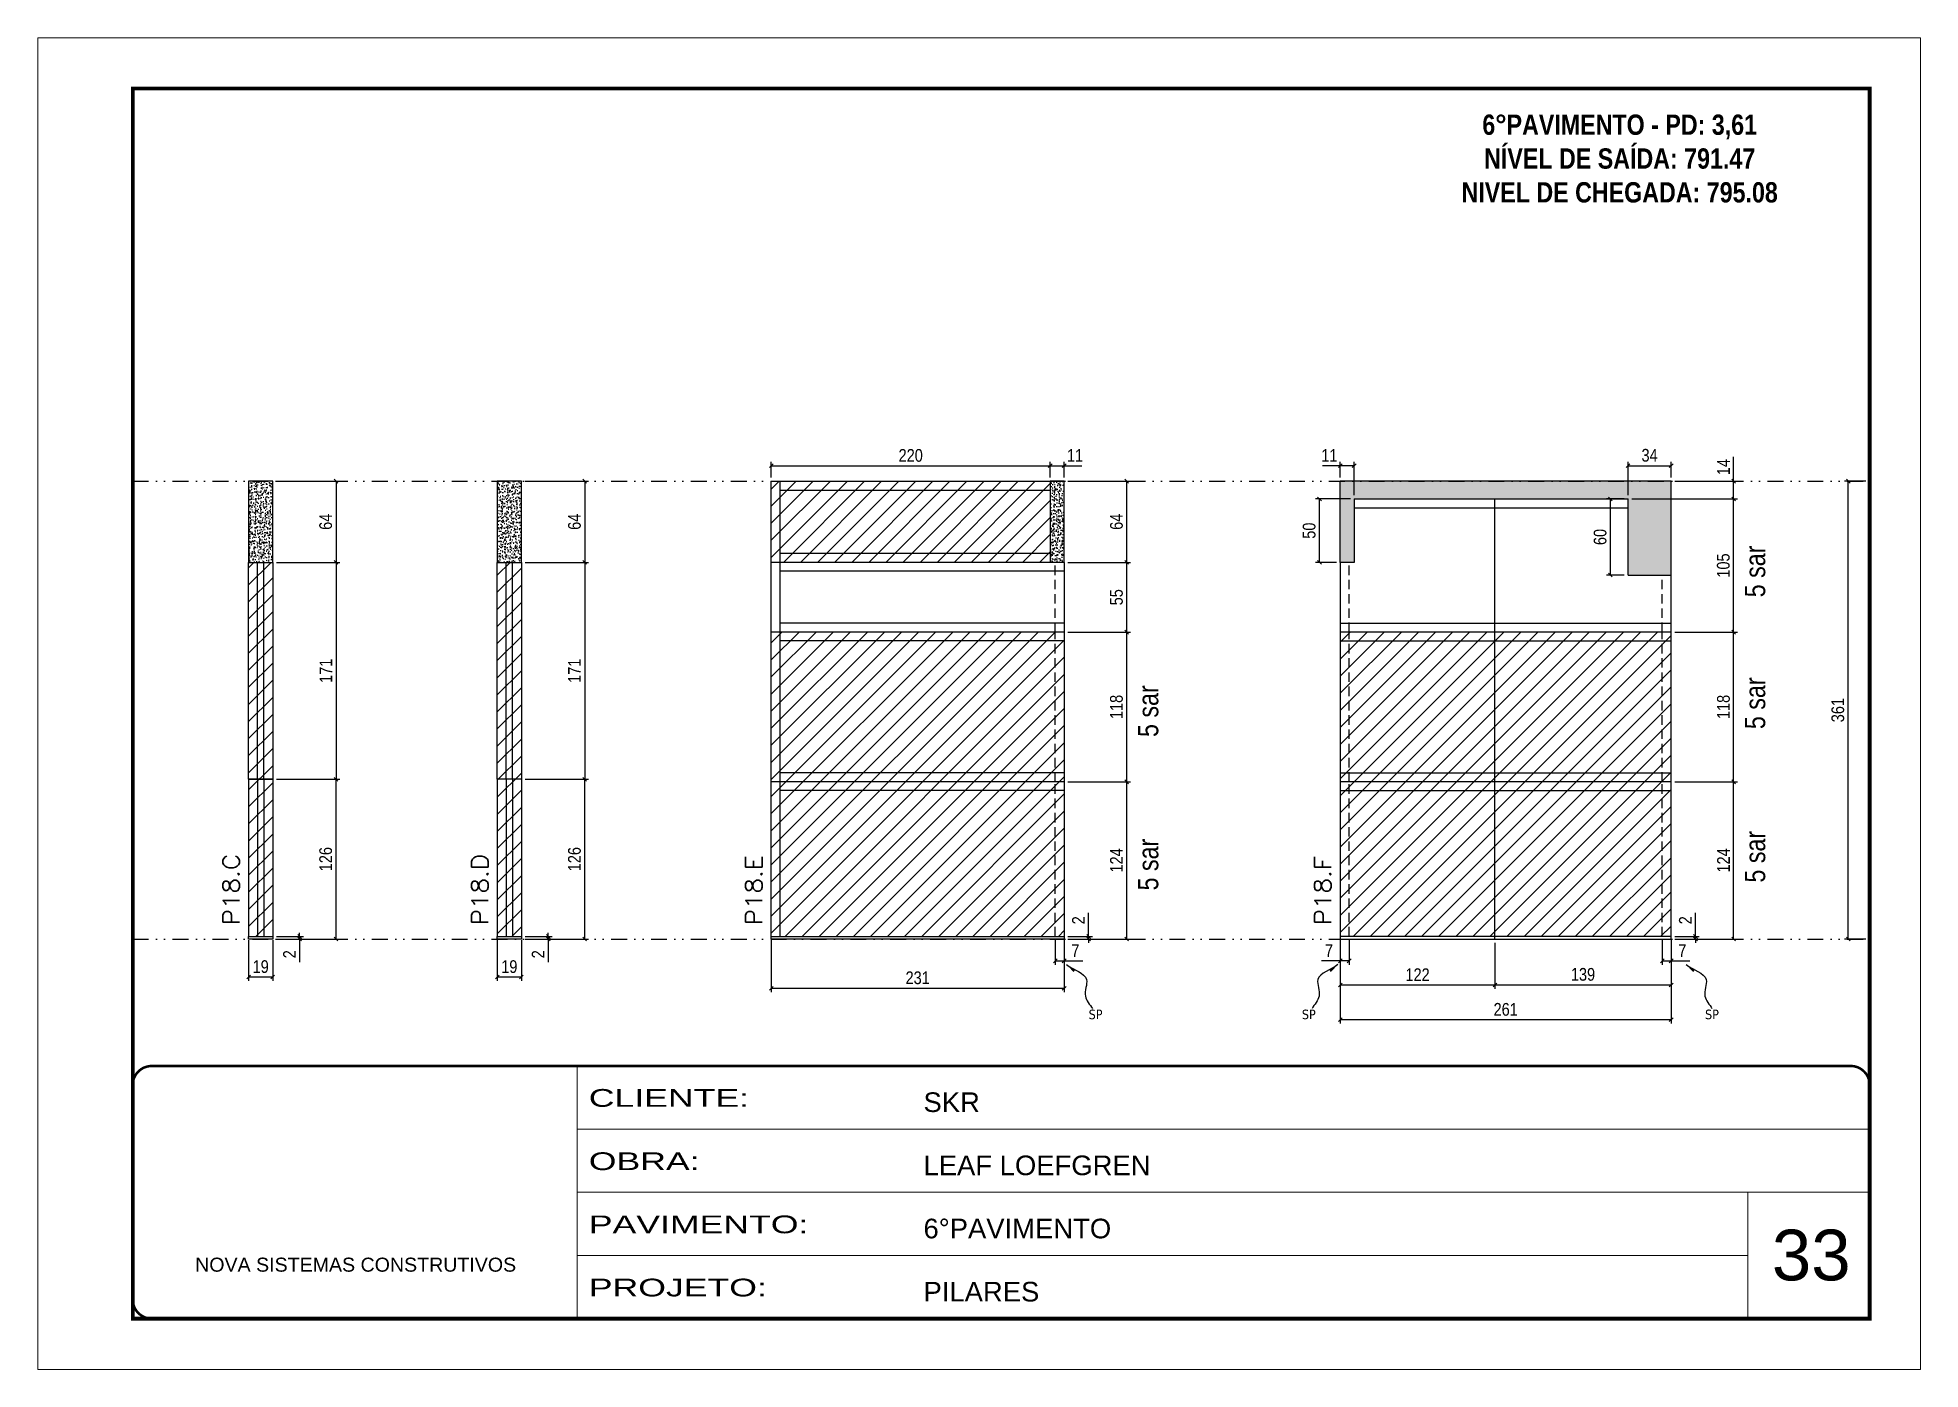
# Model space of a CAD drawing. Extents: x 14400 to 27878, y -21631 to 6985.
# Drawn here: x 14413 to 15898, y -3254 to -2204 of the extents above; entities that cross this region are included whole.
import ezdxf

# ---------------------------------------------------------------- set-up
doc = ezdxf.new("R2010")
doc.units = 0
for name, pattern in [('CONTINUO', [0]), ('DASHED', [0.75, 0.5, -0.25]), ('DIVIDE2', [0.625, 0.25, -0.125, 0, -0.125, 0, -0.125]), ('HIDDEN', [0.375, 0.25, -0.125])]:
    doc.linetypes.add(name, pattern=pattern)
for name, color, linetype, lineweight in [('CARIMBO', 255, 'Continuous', 9), ('Folhas', 255, 'Continuous', 9), ('Hachura', 251, 'Continuous', 9), ('SARRAFO DE PRESSAO', 251, 'DASHED', 9), ('Texto Seção', 7, 'Continuous', 15)]:
    doc.layers.add(name, color=color, linetype=linetype, lineweight=lineweight)
for name, color, linetype in [('COTA', 241, 'Continuous'), ('NOMENCLATURA', 7, 'Continuous'), ('Nível', 160, 'Continuous'), ('Painéis', 200, 'Continuous'), ('SARR_2.2x7', 40, 'Continuous'), ('Sarrafo de Pressão', 42, 'HIDDEN'), ('texto', 7, 'Continuous')]:
    doc.layers.add(name, color=color, linetype=linetype)
doc.styles.add('ARIAL', font='arial.ttf')
doc.styles.add('ARIAL_NARROW', font='ARIALN.TTF', dxfattribs={"height": 0.2})
doc.styles.add('COTA TECNICA', font='techl___.ttf', dxfattribs={"height": 10})
doc.styles.add('COTA TECNICA-50', font='techl___.ttf', dxfattribs={"height": 10})
doc.styles.add('REGUA-120', font='ROMANS.shx', dxfattribs={"height": 15})
doc.styles.add('ROMANC', font='techb___.ttf', dxfattribs={"height": 2.5})
doc.styles.get("Standard").update_dxf_attribs({"font": 'arial.ttf'})
doc.styles.add('Tecnologia', font='')
doc.styles.get('Tecnologia').set_extended_font_data('Forgotten Futurist')
doc.dimstyles.new('COTA PAINEL-50', dxfattribs={"dimtxt": 10, "dimasz": 3, "dimexe": 3, "dimexo": 3, "dimgap": 3, "dimtad": 1, "dimdec": 1, "dimzin": 12, "dimdsep": 46, "dimtxsty": 'COTA TECNICA-50', "dimblk1": 'OBLIQUE', "dimblk2": 'OBLIQUE', "dimsah": 1, "dimcen": 0.9, "dimclrd": 4, "dimclre": 4, "dimclrt": 240, "dimadec": 1, "dimazin": 3, "dimtfac": 1, "dimtdec": 1, "dimtmove": 0, "dimatfit": 3, "dimfxl": 1, "dimtolj": 1, "dimtzin": 12, "dimarcsym": 0})
doc.dimstyles.new('PAINEL', dxfattribs={"dimtxt": 10, "dimasz": 3, "dimexe": 3, "dimexo": 3, "dimgap": 3, "dimtad": 1, "dimdec": 1, "dimzin": 12, "dimdsep": 46, "dimtxsty": 'COTA TECNICA', "dimblk1": 'OBLIQUE', "dimblk2": 'OBLIQUE', "dimsah": 1, "dimcen": 0.9, "dimclrd": 4, "dimclre": 4, "dimclrt": 240, "dimadec": 1, "dimazin": 3, "dimtfac": 1, "dimtdec": 1, "dimtmove": 0, "dimatfit": 3, "dimfxl": 1, "dimtolj": 1, "dimtzin": 12, "dimarcsym": 0})
doc.dimstyles.get("Standard").update_dxf_attribs({"dimtxt": 0.18, "dimasz": 0.18, "dimexe": 0.18, "dimexo": 0.0625, "dimgap": 0.09, "dimtad": 0, "dimtih": 1, "dimtoh": 1, "dimdec": 4, "dimzin": 0, "dimdsep": 46, "dimtxsty": 'Standard', "dimcen": 0.09, "dimadec": 0, "dimazin": 0, "dimtfac": 1, "dimtdec": 4, "dimtofl": 0, "dimtmove": 0, "dimatfit": 3, "dimfxl": 1, "dimtolj": 1, "dimtzin": 0, "dimarcsym": 0})

msp = doc.modelspace()

# ---------------------------------------------------------------- texts
at = {"layer": 'CARIMBO', "style": 'ARIAL'}
msp.add_text('33', height=40, dxfattribs=at).set_placement((15781.33, -3183.73))
at = {"layer": 'NOMENCLATURA', "style": 'ARIAL_NARROW'}
for p in [(15776.12, -2645.12), (15297.39, -2755.27), (15776.12, -2749.07), (15297.39, -2876.27), (15776.12, -2870.07)]:
    msp.add_text('5 sar', height=16, rotation=90, dxfattribs=at).set_placement(p)
at = {"layer": 'NOMENCLATURA', "color": 2, "insert": (15661.31, -2237.81), "char_height": 16, "attachment_point": 2, "style": 'ROMANC'}
msp.add_mtext_dynamic_manual_height_columns('\\P6°PAVIMENTO - PD: 3,61\\PNÍVEL DE SAÍDA: 791.47\\PNIVEL DE CHEGADA: 795.08', width=432.3511, gutter_width=1, heights=[0], dxfattribs=at)
at = {"layer": 'texto', "color": 0, "char_height": 7.5, "attachment_point": 5}
for insert in [(15247.92, -2974.08), (15416.1, -2974.08), (15734.13, -2974.08)]:
    msp.add_mtext('{\\fTahoma|b0|i0|c0|p34;\\C4;SP}', dxfattribs=dict(at, insert=insert))
at = {"layer": 'Texto Seção', "style": 'REGUA-120', "width": 1.1}
for s, p in [('P18.C', (14572.61, -2903.83)), ('P18.D', (14768.78, -2903.83)), ('P18.E', (14984.9, -2903.83)), ('P18.F', (15433.63, -2903.83))]:
    msp.add_text(s, height=13, rotation=90, dxfattribs=at).set_placement(p)

# ---------------------------------------------------------------- blocks, each defined once
blk = doc.blocks.new('9999999999')
at = {"color": 30, "linetype": 'CONTINUO'}
for p, q in [((98564.6, 34230.2), (98564.6, 34429.4)), ((98564.6, 34379.6), (99584, 34379.6)), ((98564.6, 34329.8), (99488, 34329.8)), ((99584, 34329.8), (99488, 34329.8)), ((99488, 34329.8), (99488, 34230.2)), ((98564.6, 34280), (99488, 34280))]:
    blk.add_line(p, q, dxfattribs=at)
at = {"color": 30, "linetype": 'CONTINUO', "const_width": 2}
blk.add_lwpolyline([(99584, 34230.2), (99584, 34414.4, 0.414214), (99569, 34429.4), (98229, 34429.4, 0.414214), (98214, 34414.4), (98214, 34245.2, 0.414214), (98229, 34230.2), (99584, 34230.2)], format="xyb", dxfattribs=at)
at = {"layer": 'Folhas'}
blk.add_lwpolyline([(98139, 34190.2), (99624, 34190.2), (99624, 35240.2), (98139, 35240.2)], close=True, dxfattribs=at)
at = {"layer": 'Folhas', "color": 30, "const_width": 3}
blk.add_lwpolyline([(98214, 34230.2), (99584, 34230.2), (99584, 35200.2), (98214, 35200.2)], close=True, dxfattribs=at)
at = {"color": 7, "linetype": 'Continuous', "ltscale": 5, "style": 'ARIAL'}
for s, height, p in [('SKR', 15.48, (98837.7, 34393.1)), ('LEAF LOEFGREN', 15.483, (98837.7, 34343.3)), ('6°PAVIMENTO', 15.483, (98837.7, 34293.5)), ('NOVA SISTEMAS CONSTRUTIVOS', 11.059, (98263.2, 34267.2)), ('PILARES', 15.48, (98837.7, 34243.7))]:
    blk.add_text(s, height=height, dxfattribs=at).set_placement(p)
at = {"layer": 'Folhas', "color": 7, "style": 'Tecnologia', "width": 1.5}
for s, p in [('CLIENTE:', (98573.7, 34397.2)), ('OBRA:', (98573.7, 34347.3)), ('PAVIMENTO:', (98573.7, 34297.5)), ('PROJETO:', (98573.7, 34247.7))]:
    blk.add_text(s, height=14, dxfattribs=at).set_placement(p)
blk = doc.blocks.new('_Oblique')
at = {"color": 0, "linetype": 'ByBlock', "lineweight": -2}
blk.add_line((-0.5, -0.5), (0.5, 0.5), dxfattribs=at)
blk = doc.blocks.new('*D3302')
at = {"layer": 'COTA', "color": 4, "lineweight": -2, "transparency": 16777216}
for p, q in [((15440.9, -2915.6), (15440.9, -2981.2)), ((15701.9, -2915.6), (15701.9, -2981.2)), ((15701.9, -2978.2), (15440.9, -2978.2))]:
    blk.add_line(p, q, dxfattribs=at)
at = {"layer": 'Defpoints', "color": 0, "transparency": 16777216}
for p in [(15440.9, -2912.6), (15701.9, -2912.6), (15440.9, -2978.2)]:
    blk.add_point(p, dxfattribs=at)
at = {"layer": 'COTA', "color": 4, "lineweight": -2, "transparency": 16777216, "xscale": 3, "yscale": 3, "zscale": 3, "rotation": 180}
blk.add_blockref('_Oblique', (15440.9, -2978.2), dxfattribs=at)
at = {"layer": 'COTA', "color": 4, "lineweight": -2, "transparency": 16777216, "xscale": 3, "yscale": 3, "zscale": 3}
blk.add_blockref('_Oblique', (15701.9, -2978.2), dxfattribs=at)
at = {"layer": 'COTA', "color": 240, "transparency": 16777216, "insert": (15571.4, -2970.1), "char_height": 10, "attachment_point": 5, "style": 'COTA TECNICA'}
blk.add_mtext('\\A1;261', dxfattribs=at)
blk = doc.blocks.new('*D3303')
at = {"layer": 'COTA', "color": 4, "lineweight": -2, "transparency": 16777216}
for p, q in [((15694.9, -2915.6), (15694.9, -2934.8)), ((15701.9, -2917.6), (15701.9, -2934.8)), ((15694.9, -2931.8), (15701.9, -2931.8)), ((15701.9, -2931.8), (15716.6, -2931.8))]:
    blk.add_line(p, q, dxfattribs=at)
at = {"layer": 'Defpoints', "color": 0, "transparency": 16777216}
for p in [(15694.9, -2912.6), (15701.9, -2914.6), (15701.9, -2931.8)]:
    blk.add_point(p, dxfattribs=at)
at = {"layer": 'COTA', "color": 4, "lineweight": -2, "transparency": 16777216, "xscale": 3, "yscale": 3, "zscale": 3, "rotation": 180}
blk.add_blockref('_Oblique', (15694.9, -2931.8), dxfattribs=at)
at = {"layer": 'COTA', "color": 4, "lineweight": -2, "transparency": 16777216, "xscale": 3, "yscale": 3, "zscale": 3}
blk.add_blockref('_Oblique', (15701.9, -2931.8), dxfattribs=at)
at = {"layer": 'COTA', "color": 240, "transparency": 16777216, "insert": (15710.7, -2923.8), "char_height": 10, "attachment_point": 5, "style": 'COTA TECNICA-50'}
blk.add_mtext('\\A1;7', dxfattribs=at)
blk = doc.blocks.new('*D3304')
at = {"layer": 'COTA', "color": 4, "lineweight": -2, "transparency": 16777216}
for p, q in [((15440.9, -2917.6), (15440.9, -2934.8)), ((15447.9, -2915.6), (15447.9, -2934.8)), ((15440.9, -2931.8), (15426.1, -2931.8)), ((15447.9, -2931.8), (15440.9, -2931.8))]:
    blk.add_line(p, q, dxfattribs=at)
at = {"layer": 'Defpoints', "color": 0, "transparency": 16777216}
for p in [(15440.9, -2914.6), (15447.9, -2912.6), (15440.9, -2931.8)]:
    blk.add_point(p, dxfattribs=at)
at = {"layer": 'COTA', "color": 4, "lineweight": -2, "transparency": 16777216, "xscale": 3, "yscale": 3, "zscale": 3, "rotation": 180}
blk.add_blockref('_Oblique', (15440.9, -2931.8), dxfattribs=at)
at = {"layer": 'COTA', "color": 4, "lineweight": -2, "transparency": 16777216, "xscale": 3, "yscale": 3, "zscale": 3}
blk.add_blockref('_Oblique', (15447.9, -2931.8), dxfattribs=at)
at = {"layer": 'COTA', "color": 240, "transparency": 16777216, "insert": (15432, -2923.8), "char_height": 10, "attachment_point": 5, "style": 'COTA TECNICA-50'}
blk.add_mtext('\\A1;7', dxfattribs=at)
blk = doc.blocks.new('*D3305')
at = {"layer": 'COTA', "color": 4, "lineweight": -2, "transparency": 16777216}
for p, q in [((15721.1, -2912.6), (15721.1, -2893.8)), ((15704.9, -2912.6), (15724.1, -2912.6)), ((15704.9, -2914.6), (15724.1, -2914.6)), ((15721.1, -2914.6), (15721.1, -2912.6)), ((15721.1, -2914.6), (15721.1, -2917.6))]:
    blk.add_line(p, q, dxfattribs=at)
at = {"layer": 'Defpoints', "color": 0, "transparency": 16777216}
for p in [(15701.9, -2912.6), (15701.9, -2914.6), (15721.1, -2914.6)]:
    blk.add_point(p, dxfattribs=at)
at = {"layer": 'COTA', "color": 4, "lineweight": -2, "transparency": 16777216, "xscale": 3, "yscale": 3, "zscale": 3}
for p, rotation in [((15721.1, -2912.6), 270), ((15721.1, -2914.6), 90)]:
    blk.add_blockref('_Oblique', p, dxfattribs=dict(at, rotation=rotation))
at = {"layer": 'COTA', "color": 240, "transparency": 16777216, "insert": (15713.1, -2899.8), "char_height": 10, "attachment_point": 5, "rotation": 90, "style": 'COTA TECNICA-50'}
blk.add_mtext('\\A1;2', dxfattribs=at)
blk = doc.blocks.new('*D3306')
at = {"layer": 'COTA', "color": 4, "lineweight": -2, "transparency": 16777216}
for p, q in [((15562.9, -2917.6), (15562.9, -2953.8)), ((15701.9, -2917.6), (15701.9, -2953.8)), ((15562.9, -2950.8), (15701.9, -2950.8))]:
    blk.add_line(p, q, dxfattribs=at)
at = {"layer": 'Defpoints', "color": 0, "transparency": 16777216}
for p in [(15562.9, -2914.6), (15701.9, -2914.6), (15701.9, -2950.8)]:
    blk.add_point(p, dxfattribs=at)
at = {"layer": 'COTA', "color": 4, "lineweight": -2, "transparency": 16777216, "xscale": 3, "yscale": 3, "zscale": 3, "rotation": 180}
blk.add_blockref('_Oblique', (15562.9, -2950.8), dxfattribs=at)
at = {"layer": 'COTA', "color": 4, "lineweight": -2, "transparency": 16777216, "xscale": 3, "yscale": 3, "zscale": 3}
blk.add_blockref('_Oblique', (15701.9, -2950.8), dxfattribs=at)
at = {"layer": 'COTA', "color": 240, "transparency": 16777216, "insert": (15632.4, -2942.5), "char_height": 10, "attachment_point": 5, "style": 'COTA TECNICA'}
blk.add_mtext('\\A1;139', dxfattribs=at)
blk = doc.blocks.new('*D3307')
at = {"layer": 'COTA', "color": 4, "lineweight": -2, "transparency": 16777216}
for p, q in [((15440.9, -2917.6), (15440.9, -2953.8)), ((15562.9, -2917.6), (15562.9, -2953.8)), ((15440.9, -2950.8), (15562.9, -2950.8))]:
    blk.add_line(p, q, dxfattribs=at)
at = {"layer": 'Defpoints', "color": 0, "transparency": 16777216}
for p in [(15440.9, -2914.6), (15562.9, -2914.6), (15562.9, -2950.8)]:
    blk.add_point(p, dxfattribs=at)
at = {"layer": 'COTA', "color": 4, "lineweight": -2, "transparency": 16777216, "xscale": 3, "yscale": 3, "zscale": 3, "rotation": 180}
blk.add_blockref('_Oblique', (15440.9, -2950.8), dxfattribs=at)
at = {"layer": 'COTA', "color": 4, "lineweight": -2, "transparency": 16777216, "xscale": 3, "yscale": 3, "zscale": 3}
blk.add_blockref('_Oblique', (15562.9, -2950.8), dxfattribs=at)
at = {"layer": 'COTA', "color": 240, "transparency": 16777216, "insert": (15501.9, -2942.7), "char_height": 10, "attachment_point": 5, "style": 'COTA TECNICA'}
blk.add_mtext('\\A1;122', dxfattribs=at)
blk = doc.blocks.new('*D3308')
at = {"layer": 'COTA', "color": 4, "lineweight": -2, "transparency": 16777216}
for p, q in [((14992.1, -2915.6), (14992.1, -2956.4)), ((15223.1, -2915.6), (15223.1, -2956.4)), ((14992.1, -2953.4), (15223.1, -2953.4))]:
    blk.add_line(p, q, dxfattribs=at)
at = {"layer": 'Defpoints', "color": 0, "transparency": 16777216}
for p in [(14992.1, -2912.6), (15223.1, -2912.6), (15223.1, -2953.4)]:
    blk.add_point(p, dxfattribs=at)
at = {"layer": 'COTA', "color": 4, "lineweight": -2, "transparency": 16777216, "xscale": 3, "yscale": 3, "zscale": 3, "rotation": 180}
blk.add_blockref('_Oblique', (14992.1, -2953.4), dxfattribs=at)
at = {"layer": 'COTA', "color": 4, "lineweight": -2, "transparency": 16777216, "xscale": 3, "yscale": 3, "zscale": 3}
blk.add_blockref('_Oblique', (15223.1, -2953.4), dxfattribs=at)
at = {"layer": 'COTA', "color": 240, "transparency": 16777216, "insert": (15107.6, -2945.2), "char_height": 10, "attachment_point": 5, "style": 'COTA TECNICA'}
blk.add_mtext('\\A1;231', dxfattribs=at)
blk = doc.blocks.new('*D3309')
at = {"layer": 'COTA', "color": 4, "lineweight": -2, "transparency": 16777216}
for p, q in [((15216.1, -2915.6), (15216.1, -2934.8)), ((15223.1, -2917.6), (15223.1, -2934.8)), ((15216.1, -2931.8), (15223.1, -2931.8)), ((15223.1, -2931.8), (15237.9, -2931.8))]:
    blk.add_line(p, q, dxfattribs=at)
at = {"layer": 'Defpoints', "color": 0, "transparency": 16777216}
for p in [(15216.1, -2912.6), (15223.1, -2914.6), (15223.1, -2931.8)]:
    blk.add_point(p, dxfattribs=at)
at = {"layer": 'COTA', "color": 4, "lineweight": -2, "transparency": 16777216, "xscale": 3, "yscale": 3, "zscale": 3, "rotation": 180}
blk.add_blockref('_Oblique', (15216.1, -2931.8), dxfattribs=at)
at = {"layer": 'COTA', "color": 4, "lineweight": -2, "transparency": 16777216, "xscale": 3, "yscale": 3, "zscale": 3}
blk.add_blockref('_Oblique', (15223.1, -2931.8), dxfattribs=at)
at = {"layer": 'COTA', "color": 240, "transparency": 16777216, "insert": (15232, -2923.8), "char_height": 10, "attachment_point": 5, "style": 'COTA TECNICA-50'}
blk.add_mtext('\\A1;7', dxfattribs=at)
blk = doc.blocks.new('*D3310')
at = {"layer": 'COTA', "color": 4, "lineweight": -2, "transparency": 16777216}
for p, q in [((15242.4, -2912.6), (15242.4, -2893.8)), ((15226.1, -2912.6), (15245.4, -2912.6)), ((15226.1, -2914.6), (15245.4, -2914.6)), ((15242.4, -2914.6), (15242.4, -2912.6)), ((15242.4, -2914.6), (15242.4, -2917.6))]:
    blk.add_line(p, q, dxfattribs=at)
at = {"layer": 'Defpoints', "color": 0, "transparency": 16777216}
for p in [(15223.1, -2912.6), (15223.1, -2914.6), (15242.4, -2914.6)]:
    blk.add_point(p, dxfattribs=at)
at = {"layer": 'COTA', "color": 4, "lineweight": -2, "transparency": 16777216, "xscale": 3, "yscale": 3, "zscale": 3}
for p, rotation in [((15242.4, -2912.6), 270), ((15242.4, -2914.6), 90)]:
    blk.add_blockref('_Oblique', p, dxfattribs=dict(at, rotation=rotation))
at = {"layer": 'COTA', "color": 240, "transparency": 16777216, "insert": (15234.4, -2899.8), "char_height": 10, "attachment_point": 5, "rotation": 90, "style": 'COTA TECNICA-50'}
blk.add_mtext('\\A1;2', dxfattribs=at)
blk = doc.blocks.new('*D3311')
at = {"layer": 'COTA', "color": 4, "lineweight": -2, "transparency": 16777216}
for p, q in [((15226.1, -2790.6), (15275.5, -2790.6)), ((15272.5, -2914.6), (15272.5, -2790.6)), ((15226.1, -2914.6), (15275.5, -2914.6))]:
    blk.add_line(p, q, dxfattribs=at)
at = {"layer": 'Defpoints', "color": 0, "transparency": 16777216}
for p in [(15223.1, -2790.6), (15272.5, -2790.6), (15223.1, -2914.6)]:
    blk.add_point(p, dxfattribs=at)
at = {"layer": 'COTA', "color": 4, "lineweight": -2, "transparency": 16777216, "xscale": 3, "yscale": 3, "zscale": 3}
for p, rotation in [((15272.5, -2790.6), 90), ((15272.5, -2914.6), 270)]:
    blk.add_blockref('_Oblique', p, dxfattribs=dict(at, rotation=rotation))
at = {"layer": 'COTA', "color": 240, "transparency": 16777216, "insert": (15264.4, -2852.6), "char_height": 10, "attachment_point": 5, "rotation": 90, "style": 'COTA TECNICA'}
blk.add_mtext('\\A1;124', dxfattribs=at)
blk = doc.blocks.new('*D3312')
at = {"layer": 'COTA', "color": 4, "lineweight": -2, "transparency": 16777216}
for p, q in [((14776, -2915.6), (14776, -2947.5)), ((14795, -2915.6), (14795, -2947.5)), ((14776, -2944.5), (14795, -2944.5))]:
    blk.add_line(p, q, dxfattribs=at)
at = {"layer": 'Defpoints', "color": 0, "transparency": 16777216}
for p in [(14776, -2912.6), (14795, -2912.6), (14795, -2944.5)]:
    blk.add_point(p, dxfattribs=at)
at = {"layer": 'COTA', "color": 4, "lineweight": -2, "transparency": 16777216, "xscale": 3, "yscale": 3, "zscale": 3, "rotation": 180}
blk.add_blockref('_Oblique', (14776, -2944.5), dxfattribs=at)
at = {"layer": 'COTA', "color": 4, "lineweight": -2, "transparency": 16777216, "xscale": 3, "yscale": 3, "zscale": 3}
blk.add_blockref('_Oblique', (14795, -2944.5), dxfattribs=at)
at = {"layer": 'COTA', "color": 240, "transparency": 16777216, "insert": (14785.5, -2936.4), "char_height": 10, "attachment_point": 5, "style": 'COTA TECNICA'}
blk.add_mtext('\\A1;19', dxfattribs=at)
blk = doc.blocks.new('*D3313')
at = {"layer": 'COTA', "color": 4, "lineweight": -2, "transparency": 16777216}
for p, q in [((14816.2, -2912.6), (14816.2, -2909.6)), ((14798, -2912.6), (14819.2, -2912.6)), ((14798, -2914.6), (14819.2, -2914.6)), ((14816.2, -2912.6), (14816.2, -2914.6)), ((14816.2, -2914.6), (14816.2, -2932.7))]:
    blk.add_line(p, q, dxfattribs=at)
at = {"layer": 'Defpoints', "color": 0, "transparency": 16777216}
for p in [(14795, -2912.6), (14795, -2914.6), (14816.2, -2912.6)]:
    blk.add_point(p, dxfattribs=at)
at = {"layer": 'COTA', "color": 4, "lineweight": -2, "transparency": 16777216, "xscale": 3, "yscale": 3, "zscale": 3}
for p, rotation in [((14816.2, -2912.6), 270), ((14816.2, -2914.6), 90)]:
    blk.add_blockref('_Oblique', p, dxfattribs=dict(at, rotation=rotation))
at = {"layer": 'COTA', "color": 240, "transparency": 16777216, "insert": (14808.2, -2926.6), "char_height": 10, "attachment_point": 5, "rotation": 90, "style": 'COTA TECNICA-50'}
blk.add_mtext('\\A1;2', dxfattribs=at)
blk = doc.blocks.new('*D3314')
at = {"layer": 'COTA', "color": 4, "linetype": 'ByBlock', "lineweight": -2, "transparency": 16777216}
for p, q in [((14798, -2553.6), (14848, -2553.6)), ((14845, -2553.6), (14845, -2617.6)), ((14798, -2617.6), (14848, -2617.6))]:
    blk.add_line(p, q, dxfattribs=at)
at = {"layer": 'Defpoints', "color": 0, "linetype": 'ByBlock', "transparency": 16777216}
for p in [(14795, -2553.6), (14795, -2617.6), (14845, -2617.6)]:
    blk.add_point(p, dxfattribs=at)
at = {"layer": 'COTA', "color": 4, "linetype": 'ByBlock', "lineweight": -2, "transparency": 16777216, "xscale": 3, "yscale": 3, "zscale": 3}
for p, rotation in [((14845, -2553.6), 90), ((14845, -2617.6), 270)]:
    blk.add_blockref('_Oblique', p, dxfattribs=dict(at, rotation=rotation))
at = {"layer": 'COTA', "color": 240, "linetype": 'ByBlock', "transparency": 16777216, "insert": (14836.9, -2585.6), "char_height": 10, "attachment_point": 5, "rotation": 90, "style": 'COTA TECNICA'}
blk.add_mtext('\\A1;64', dxfattribs=at)
blk = doc.blocks.new('*D3315')
at = {"layer": 'COTA', "color": 4, "lineweight": -2, "transparency": 16777216}
for p, q in [((14798, -2788.6), (14848, -2788.6)), ((14845, -2914.6), (14845, -2788.6)), ((14798, -2914.6), (14848, -2914.6))]:
    blk.add_line(p, q, dxfattribs=at)
at = {"layer": 'Defpoints', "color": 0, "transparency": 16777216}
for p in [(14795, -2788.6), (14845, -2788.6), (14795, -2914.6)]:
    blk.add_point(p, dxfattribs=at)
at = {"layer": 'COTA', "color": 4, "lineweight": -2, "transparency": 16777216, "xscale": 3, "yscale": 3, "zscale": 3}
for p, rotation in [((14845, -2788.6), 90), ((14845, -2914.6), 270)]:
    blk.add_blockref('_Oblique', p, dxfattribs=dict(at, rotation=rotation))
at = {"layer": 'COTA', "color": 240, "transparency": 16777216, "insert": (14836.9, -2851.6), "char_height": 10, "attachment_point": 5, "rotation": 90, "style": 'COTA TECNICA-50'}
blk.add_mtext('\\A1;126', dxfattribs=at)
blk = doc.blocks.new('*D3316')
at = {"layer": 'COTA', "color": 4, "lineweight": -2, "transparency": 16777216}
for p, q in [((14579.9, -2915.6), (14579.9, -2947.5)), ((14598.9, -2915.6), (14598.9, -2947.5)), ((14579.9, -2944.5), (14598.9, -2944.5))]:
    blk.add_line(p, q, dxfattribs=at)
at = {"layer": 'Defpoints', "color": 0, "transparency": 16777216}
for p in [(14579.9, -2912.6), (14598.9, -2912.6), (14598.9, -2944.5)]:
    blk.add_point(p, dxfattribs=at)
at = {"layer": 'COTA', "color": 4, "lineweight": -2, "transparency": 16777216, "xscale": 3, "yscale": 3, "zscale": 3, "rotation": 180}
blk.add_blockref('_Oblique', (14579.9, -2944.5), dxfattribs=at)
at = {"layer": 'COTA', "color": 4, "lineweight": -2, "transparency": 16777216, "xscale": 3, "yscale": 3, "zscale": 3}
blk.add_blockref('_Oblique', (14598.9, -2944.5), dxfattribs=at)
at = {"layer": 'COTA', "color": 240, "transparency": 16777216, "insert": (14589.4, -2936.4), "char_height": 10, "attachment_point": 5, "style": 'COTA TECNICA'}
blk.add_mtext('\\A1;19', dxfattribs=at)
blk = doc.blocks.new('*D3317')
at = {"layer": 'COTA', "color": 4, "lineweight": -2, "transparency": 16777216}
for p, q in [((14620.1, -2912.6), (14620.1, -2909.6)), ((14601.9, -2912.6), (14623.1, -2912.6)), ((14601.9, -2914.6), (14623.1, -2914.6)), ((14620.1, -2912.6), (14620.1, -2914.6)), ((14620.1, -2914.6), (14620.1, -2932.7))]:
    blk.add_line(p, q, dxfattribs=at)
at = {"layer": 'Defpoints', "color": 0, "transparency": 16777216}
for p in [(14598.9, -2912.6), (14598.9, -2914.6), (14620.1, -2912.6)]:
    blk.add_point(p, dxfattribs=at)
at = {"layer": 'COTA', "color": 4, "lineweight": -2, "transparency": 16777216, "xscale": 3, "yscale": 3, "zscale": 3}
for p, rotation in [((14620.1, -2912.6), 270), ((14620.1, -2914.6), 90)]:
    blk.add_blockref('_Oblique', p, dxfattribs=dict(at, rotation=rotation))
at = {"layer": 'COTA', "color": 240, "transparency": 16777216, "insert": (14612.1, -2926.6), "char_height": 10, "attachment_point": 5, "rotation": 90, "style": 'COTA TECNICA-50'}
blk.add_mtext('\\A1;2', dxfattribs=at)
blk = doc.blocks.new('*D3318')
at = {"layer": 'COTA', "color": 4, "lineweight": -2, "transparency": 16777216}
for p, q in [((14601.9, -2788.6), (14651.8, -2788.6)), ((14648.8, -2914.6), (14648.8, -2788.6)), ((14601.9, -2914.6), (14651.8, -2914.6))]:
    blk.add_line(p, q, dxfattribs=at)
at = {"layer": 'Defpoints', "color": 0, "transparency": 16777216}
for p in [(14598.9, -2788.6), (14648.8, -2788.6), (14598.9, -2914.6)]:
    blk.add_point(p, dxfattribs=at)
at = {"layer": 'COTA', "color": 4, "lineweight": -2, "transparency": 16777216, "xscale": 3, "yscale": 3, "zscale": 3}
for p, rotation in [((14648.8, -2788.6), 90), ((14648.8, -2914.6), 270)]:
    blk.add_blockref('_Oblique', p, dxfattribs=dict(at, rotation=rotation))
at = {"layer": 'COTA', "color": 240, "transparency": 16777216, "insert": (14640.7, -2851.6), "char_height": 10, "attachment_point": 5, "rotation": 90, "style": 'COTA TECNICA-50'}
blk.add_mtext('\\A1;126', dxfattribs=at)
blk = doc.blocks.new('*D3319')
at = {"layer": 'COTA', "color": 4, "lineweight": -2, "transparency": 16777216}
for p, q in [((15704.9, -2790.6), (15754.2, -2790.6)), ((15751.2, -2914.6), (15751.2, -2790.6)), ((15704.9, -2914.6), (15754.2, -2914.6))]:
    blk.add_line(p, q, dxfattribs=at)
at = {"layer": 'Defpoints', "color": 0, "transparency": 16777216}
for p in [(15701.9, -2790.6), (15751.2, -2790.6), (15701.9, -2914.6)]:
    blk.add_point(p, dxfattribs=at)
at = {"layer": 'COTA', "color": 4, "lineweight": -2, "transparency": 16777216, "xscale": 3, "yscale": 3, "zscale": 3}
for p, rotation in [((15751.2, -2790.6), 90), ((15751.2, -2914.6), 270)]:
    blk.add_blockref('_Oblique', p, dxfattribs=dict(at, rotation=rotation))
at = {"layer": 'COTA', "color": 240, "transparency": 16777216, "insert": (15743.2, -2852.6), "char_height": 10, "attachment_point": 5, "rotation": 90, "style": 'COTA TECNICA'}
blk.add_mtext('\\A1;124', dxfattribs=at)
blk = doc.blocks.new('*D3299')
at = {"layer": 'COTA', "color": 4, "linetype": 'ByBlock', "lineweight": -2, "transparency": 16777216}
for p, q in [((14601.9, -2553.6), (14651.8, -2553.6)), ((14648.8, -2553.6), (14648.8, -2617.6)), ((14601.9, -2617.6), (14651.8, -2617.6))]:
    blk.add_line(p, q, dxfattribs=at)
at = {"layer": 'Defpoints', "color": 0, "linetype": 'ByBlock', "transparency": 16777216}
for p in [(14598.9, -2553.6), (14598.9, -2617.6), (14648.8, -2617.6)]:
    blk.add_point(p, dxfattribs=at)
at = {"layer": 'COTA', "color": 4, "linetype": 'ByBlock', "lineweight": -2, "transparency": 16777216, "xscale": 3, "yscale": 3, "zscale": 3}
for p, rotation in [((14648.8, -2553.6), 90), ((14648.8, -2617.6), 270)]:
    blk.add_blockref('_Oblique', p, dxfattribs=dict(at, rotation=rotation))
at = {"layer": 'COTA', "color": 240, "linetype": 'ByBlock', "transparency": 16777216, "insert": (14640.7, -2585.6), "char_height": 10, "attachment_point": 5, "rotation": 90, "style": 'COTA TECNICA'}
blk.add_mtext('\\A1;64', dxfattribs=at)
blk = doc.blocks.new('*D3300')
at = {"layer": 'COTA', "color": 4, "lineweight": -2, "transparency": 16777216}
for p, q in [((14992.1, -2550.6), (14992.1, -2538.4)), ((15212.1, -2550.6), (15212.1, -2538.4)), ((14992.1, -2541.4), (15212.1, -2541.4))]:
    blk.add_line(p, q, dxfattribs=at)
at = {"layer": 'Defpoints', "color": 0, "transparency": 16777216}
for p in [(14992.1, -2553.6), (15212.1, -2541.4), (15212.1, -2553.6)]:
    blk.add_point(p, dxfattribs=at)
at = {"layer": 'COTA', "color": 4, "lineweight": -2, "transparency": 16777216, "xscale": 3, "yscale": 3, "zscale": 3, "rotation": 180}
blk.add_blockref('_Oblique', (14992.1, -2541.4), dxfattribs=at)
at = {"layer": 'COTA', "color": 4, "lineweight": -2, "transparency": 16777216, "xscale": 3, "yscale": 3, "zscale": 3}
blk.add_blockref('_Oblique', (15212.1, -2541.4), dxfattribs=at)
at = {"layer": 'COTA', "color": 240, "transparency": 16777216, "insert": (15102.1, -2533.3), "char_height": 10, "attachment_point": 5, "style": 'COTA TECNICA'}
blk.add_mtext('\\A1;220', dxfattribs=at)
blk = doc.blocks.new('*D3301')
at = {"layer": 'COTA', "color": 4, "lineweight": -2, "transparency": 16777216}
for p, q in [((15212.1, -2550.6), (15212.1, -2538.4)), ((15223.1, -2550.6), (15223.1, -2538.4)), ((15212.1, -2541.4), (15223.1, -2541.4)), ((15223.1, -2541.4), (15237.2, -2541.4))]:
    blk.add_line(p, q, dxfattribs=at)
at = {"layer": 'Defpoints', "color": 0, "transparency": 16777216}
for p in [(15212.1, -2553.6), (15223.1, -2541.4), (15223.1, -2553.6)]:
    blk.add_point(p, dxfattribs=at)
at = {"layer": 'COTA', "color": 4, "lineweight": -2, "transparency": 16777216, "xscale": 3, "yscale": 3, "zscale": 3, "rotation": 180}
blk.add_blockref('_Oblique', (15212.1, -2541.4), dxfattribs=at)
at = {"layer": 'COTA', "color": 4, "lineweight": -2, "transparency": 16777216, "xscale": 3, "yscale": 3, "zscale": 3}
blk.add_blockref('_Oblique', (15223.1, -2541.4), dxfattribs=at)
at = {"layer": 'COTA', "color": 240, "transparency": 16777216, "insert": (15231.7, -2533.3), "char_height": 10, "attachment_point": 5, "style": 'COTA TECNICA'}
blk.add_mtext('\\A1;11', dxfattribs=at)
blk = doc.blocks.new('*D3295')
at = {"layer": 'COTA', "color": 4, "lineweight": -2, "transparency": 16777216}
for p, q in [((14601.9, -2617.6), (14651.8, -2617.6)), ((14648.8, -2617.6), (14648.8, -2788.6)), ((14601.9, -2788.6), (14651.8, -2788.6))]:
    blk.add_line(p, q, dxfattribs=at)
at = {"layer": 'Defpoints', "color": 0, "transparency": 16777216}
for p in [(14598.9, -2617.6), (14598.9, -2788.6), (14648.8, -2788.6)]:
    blk.add_point(p, dxfattribs=at)
at = {"layer": 'COTA', "color": 4, "lineweight": -2, "transparency": 16777216, "xscale": 3, "yscale": 3, "zscale": 3}
for p, rotation in [((14648.8, -2617.6), 90), ((14648.8, -2788.6), 270)]:
    blk.add_blockref('_Oblique', p, dxfattribs=dict(at, rotation=rotation))
at = {"layer": 'COTA', "color": 240, "transparency": 16777216, "insert": (14640.8, -2703.1), "char_height": 10, "attachment_point": 5, "rotation": 90, "style": 'COTA TECNICA'}
blk.add_mtext('\\A1;171', dxfattribs=at)
blk = doc.blocks.new('*D3296')
at = {"layer": 'COTA', "color": 4, "lineweight": -2, "transparency": 16777216}
for p, q in [((14798, -2617.6), (14848, -2617.6)), ((14845, -2617.6), (14845, -2788.6)), ((14798, -2788.6), (14848, -2788.6))]:
    blk.add_line(p, q, dxfattribs=at)
at = {"layer": 'Defpoints', "color": 0, "transparency": 16777216}
for p in [(14795, -2617.6), (14795, -2788.6), (14845, -2788.6)]:
    blk.add_point(p, dxfattribs=at)
at = {"layer": 'COTA', "color": 4, "lineweight": -2, "transparency": 16777216, "xscale": 3, "yscale": 3, "zscale": 3}
for p, rotation in [((14845, -2617.6), 90), ((14845, -2788.6), 270)]:
    blk.add_blockref('_Oblique', p, dxfattribs=dict(at, rotation=rotation))
at = {"layer": 'COTA', "color": 240, "transparency": 16777216, "insert": (14836.9, -2703.1), "char_height": 10, "attachment_point": 5, "rotation": 90, "style": 'COTA TECNICA'}
blk.add_mtext('\\A1;171', dxfattribs=at)
blk = doc.blocks.new('*D3297')
at = {"layer": 'COTA', "color": 4, "lineweight": -2, "transparency": 16777216}
for p, q in [((15226.1, -2672.6), (15275.5, -2672.6)), ((15272.5, -2790.6), (15272.5, -2672.6)), ((15226.1, -2790.6), (15275.5, -2790.6))]:
    blk.add_line(p, q, dxfattribs=at)
at = {"layer": 'Defpoints', "color": 0, "transparency": 16777216}
for p in [(15223.1, -2672.6), (15272.5, -2672.6), (15223.1, -2790.6)]:
    blk.add_point(p, dxfattribs=at)
at = {"layer": 'COTA', "color": 4, "lineweight": -2, "transparency": 16777216, "xscale": 3, "yscale": 3, "zscale": 3}
for p, rotation in [((15272.5, -2672.6), 90), ((15272.5, -2790.6), 270)]:
    blk.add_blockref('_Oblique', p, dxfattribs=dict(at, rotation=rotation))
at = {"layer": 'COTA', "color": 240, "transparency": 16777216, "insert": (15264.4, -2731.6), "char_height": 10, "attachment_point": 5, "rotation": 90, "style": 'COTA TECNICA'}
blk.add_mtext('\\A1;118', dxfattribs=at)
blk = doc.blocks.new('*D3298')
at = {"layer": 'COTA', "color": 4, "lineweight": -2, "transparency": 16777216}
for p, q in [((15704.9, -2672.6), (15754.2, -2672.6)), ((15751.2, -2790.6), (15751.2, -2672.6)), ((15704.9, -2790.6), (15754.2, -2790.6))]:
    blk.add_line(p, q, dxfattribs=at)
at = {"layer": 'Defpoints', "color": 0, "transparency": 16777216}
for p in [(15701.9, -2672.6), (15751.2, -2672.6), (15701.9, -2790.6)]:
    blk.add_point(p, dxfattribs=at)
at = {"layer": 'COTA', "color": 4, "lineweight": -2, "transparency": 16777216, "xscale": 3, "yscale": 3, "zscale": 3}
for p, rotation in [((15751.2, -2672.6), 90), ((15751.2, -2790.6), 270)]:
    blk.add_blockref('_Oblique', p, dxfattribs=dict(at, rotation=rotation))
at = {"layer": 'COTA', "color": 240, "transparency": 16777216, "insert": (15743.2, -2731.6), "char_height": 10, "attachment_point": 5, "rotation": 90, "style": 'COTA TECNICA'}
blk.add_mtext('\\A1;118', dxfattribs=at)
blk = doc.blocks.new('*D3320')
at = {"layer": 'COTA', "color": 4, "lineweight": -2, "transparency": 16777216}
for p, q in [((15670.9, -2567.6), (15754.2, -2567.6)), ((15751.2, -2672.6), (15751.2, -2567.6)), ((15704.9, -2672.6), (15754.2, -2672.6))]:
    blk.add_line(p, q, dxfattribs=at)
at = {"layer": 'Defpoints', "color": 0, "transparency": 16777216}
for p in [(15667.9, -2567.6), (15751.2, -2567.6), (15701.9, -2672.6)]:
    blk.add_point(p, dxfattribs=at)
at = {"layer": 'COTA', "color": 4, "lineweight": -2, "transparency": 16777216, "xscale": 3, "yscale": 3, "zscale": 3}
for p, rotation in [((15751.2, -2567.6), 90), ((15751.2, -2672.6), 270)]:
    blk.add_blockref('_Oblique', p, dxfattribs=dict(at, rotation=rotation))
at = {"layer": 'COTA', "color": 240, "transparency": 16777216, "insert": (15743.1, -2620.1), "char_height": 10, "attachment_point": 5, "rotation": 90, "style": 'COTA TECNICA'}
blk.add_mtext('\\A1;105', dxfattribs=at)
blk = doc.blocks.new('*D3321')
at = {"layer": 'COTA', "color": 4, "lineweight": -2, "transparency": 16777216}
for p, q in [((15664.9, -2567.6), (15651, -2567.6)), ((15654, -2627.6), (15654, -2567.6)), ((15664.9, -2627.6), (15651, -2627.6))]:
    blk.add_line(p, q, dxfattribs=at)
at = {"layer": 'Defpoints', "color": 0, "transparency": 16777216}
for p in [(15654, -2567.6), (15667.9, -2567.6), (15667.9, -2627.6)]:
    blk.add_point(p, dxfattribs=at)
at = {"layer": 'COTA', "color": 4, "lineweight": -2, "transparency": 16777216, "xscale": 3, "yscale": 3, "zscale": 3}
for p, rotation in [((15654, -2567.6), 90), ((15654, -2627.6), 270)]:
    blk.add_blockref('_Oblique', p, dxfattribs=dict(at, rotation=rotation))
at = {"layer": 'COTA', "color": 240, "transparency": 16777216, "insert": (15645.9, -2597.6), "char_height": 10, "attachment_point": 5, "rotation": 90, "style": 'COTA TECNICA'}
blk.add_mtext('\\A1;60', dxfattribs=at)
blk = doc.blocks.new('*D3328')
at = {"layer": 'COTA', "color": 4, "lineweight": -2, "transparency": 16777216}
for p, q in [((15855.5, -2553.6), (15838.6, -2553.6)), ((15841.6, -2914.6), (15841.6, -2553.6)), ((15855.5, -2914.6), (15838.6, -2914.6))]:
    blk.add_line(p, q, dxfattribs=at)
at = {"layer": 'Defpoints', "color": 0, "transparency": 16777216}
for p in [(15841.6, -2553.6), (15858.5, -2553.6), (15858.5, -2914.6)]:
    blk.add_point(p, dxfattribs=at)
at = {"layer": 'COTA', "color": 4, "lineweight": -2, "transparency": 16777216, "xscale": 3, "yscale": 3, "zscale": 3}
for p, rotation in [((15841.6, -2553.6), 90), ((15841.6, -2914.6), 270)]:
    blk.add_blockref('_Oblique', p, dxfattribs=dict(at, rotation=rotation))
at = {"layer": 'COTA', "color": 240, "transparency": 16777216, "insert": (15833.4, -2734.1), "char_height": 10, "attachment_point": 5, "rotation": 90, "style": 'COTA TECNICA'}
blk.add_mtext('\\A1;361', dxfattribs=at)
blk = doc.blocks.new('*D3329')
at = {"layer": 'COTA', "color": 4, "lineweight": -2, "transparency": 16777216}
for p, q in [((15226.1, -2617.6), (15275.5, -2617.6)), ((15272.5, -2672.6), (15272.5, -2617.6)), ((15226.1, -2672.6), (15275.5, -2672.6))]:
    blk.add_line(p, q, dxfattribs=at)
at = {"layer": 'Defpoints', "color": 0, "transparency": 16777216}
for p in [(15223.1, -2617.6), (15272.5, -2617.6), (15223.1, -2672.6)]:
    blk.add_point(p, dxfattribs=at)
at = {"layer": 'COTA', "color": 4, "lineweight": -2, "transparency": 16777216, "xscale": 3, "yscale": 3, "zscale": 3}
for p, rotation in [((15272.5, -2617.6), 90), ((15272.5, -2672.6), 270)]:
    blk.add_blockref('_Oblique', p, dxfattribs=dict(at, rotation=rotation))
at = {"layer": 'COTA', "color": 240, "transparency": 16777216, "insert": (15264.4, -2645.1), "char_height": 10, "attachment_point": 5, "rotation": 90, "style": 'COTA TECNICA'}
blk.add_mtext('\\A1;55', dxfattribs=at)
blk = doc.blocks.new('*D3330')
at = {"layer": 'COTA', "color": 4, "lineweight": -2, "transparency": 16777216}
for p, q in [((15226.1, -2553.6), (15275.5, -2553.6)), ((15272.5, -2617.6), (15272.5, -2553.6)), ((15226.1, -2617.6), (15275.5, -2617.6))]:
    blk.add_line(p, q, dxfattribs=at)
at = {"layer": 'Defpoints', "color": 0, "transparency": 16777216}
for p in [(15223.1, -2553.6), (15272.5, -2553.6), (15223.1, -2617.6)]:
    blk.add_point(p, dxfattribs=at)
at = {"layer": 'COTA', "color": 4, "lineweight": -2, "transparency": 16777216, "xscale": 3, "yscale": 3, "zscale": 3}
for p, rotation in [((15272.5, -2553.6), 90), ((15272.5, -2617.6), 270)]:
    blk.add_blockref('_Oblique', p, dxfattribs=dict(at, rotation=rotation))
at = {"layer": 'COTA', "color": 240, "transparency": 16777216, "insert": (15264.4, -2585.6), "char_height": 10, "attachment_point": 5, "rotation": 90, "style": 'COTA TECNICA'}
blk.add_mtext('\\A1;64', dxfattribs=at)
blk = doc.blocks.new('*D3331')
at = {"layer": 'COTA', "color": 4, "lineweight": -2, "transparency": 16777216}
for p, q in [((15751.2, -2553.6), (15751.2, -2534.5)), ((15704.9, -2553.6), (15754.2, -2553.6)), ((15751.2, -2567.6), (15751.2, -2553.6)), ((15670.9, -2567.6), (15754.2, -2567.6))]:
    blk.add_line(p, q, dxfattribs=at)
at = {"layer": 'Defpoints', "color": 0, "transparency": 16777216}
for p in [(15701.9, -2553.6), (15751.2, -2553.6), (15667.9, -2567.6)]:
    blk.add_point(p, dxfattribs=at)
at = {"layer": 'COTA', "color": 4, "lineweight": -2, "transparency": 16777216, "xscale": 3, "yscale": 3, "zscale": 3}
for p, rotation in [((15751.2, -2553.6), 90), ((15751.2, -2567.6), 270)]:
    blk.add_blockref('_Oblique', p, dxfattribs=dict(at, rotation=rotation))
at = {"layer": 'COTA', "color": 240, "transparency": 16777216, "insert": (15743.2, -2542.5), "char_height": 10, "attachment_point": 5, "rotation": 90, "style": 'COTA TECNICA'}
blk.add_mtext('\\A1;14', dxfattribs=at)
blk = doc.blocks.new('*D3332')
at = {"layer": 'COTA', "color": 4, "lineweight": -2, "transparency": 16777216}
for p, q in [((15448.9, -2567.6), (15421.5, -2567.6)), ((15424.5, -2617.6), (15424.5, -2567.6)), ((15437.9, -2617.6), (15421.5, -2617.6))]:
    blk.add_line(p, q, dxfattribs=at)
at = {"layer": 'Defpoints', "color": 0, "transparency": 16777216}
for p in [(15424.5, -2567.6), (15451.9, -2567.6), (15440.9, -2617.6)]:
    blk.add_point(p, dxfattribs=at)
at = {"layer": 'COTA', "color": 4, "lineweight": -2, "transparency": 16777216, "xscale": 3, "yscale": 3, "zscale": 3}
for p, rotation in [((15424.5, -2567.6), 90), ((15424.5, -2617.6), 270)]:
    blk.add_blockref('_Oblique', p, dxfattribs=dict(at, rotation=rotation))
at = {"layer": 'COTA', "color": 240, "transparency": 16777216, "insert": (15416.4, -2592.6), "char_height": 10, "attachment_point": 5, "rotation": 90, "style": 'COTA TECNICA'}
blk.add_mtext('\\A1;50', dxfattribs=at)
blk = doc.blocks.new('*D3333')
at = {"layer": 'COTA', "color": 4, "lineweight": -2, "transparency": 16777216}
for p, q in [((15440.9, -2550.6), (15440.9, -2538.4)), ((15451.9, -2564.6), (15451.9, -2538.4)), ((15440.9, -2541.4), (15426.8, -2541.4)), ((15451.9, -2541.4), (15440.9, -2541.4))]:
    blk.add_line(p, q, dxfattribs=at)
at = {"layer": 'Defpoints', "color": 0, "transparency": 16777216}
for p in [(15440.9, -2541.4), (15440.9, -2553.6), (15451.9, -2567.6)]:
    blk.add_point(p, dxfattribs=at)
at = {"layer": 'COTA', "color": 4, "lineweight": -2, "transparency": 16777216, "xscale": 3, "yscale": 3, "zscale": 3, "rotation": 180}
blk.add_blockref('_Oblique', (15440.9, -2541.4), dxfattribs=at)
at = {"layer": 'COTA', "color": 4, "lineweight": -2, "transparency": 16777216, "xscale": 3, "yscale": 3, "zscale": 3}
blk.add_blockref('_Oblique', (15451.9, -2541.4), dxfattribs=at)
at = {"layer": 'COTA', "color": 240, "transparency": 16777216, "insert": (15432.3, -2533.3), "char_height": 10, "attachment_point": 5, "style": 'COTA TECNICA'}
blk.add_mtext('\\A1;11', dxfattribs=at)
blk = doc.blocks.new('*D3334')
at = {"layer": 'COTA', "color": 4, "lineweight": -2, "transparency": 16777216}
for p, q in [((15667.9, -2564.6), (15667.9, -2538.4)), ((15701.9, -2550.6), (15701.9, -2538.4)), ((15667.9, -2541.4), (15701.9, -2541.4))]:
    blk.add_line(p, q, dxfattribs=at)
at = {"layer": 'Defpoints', "color": 0, "transparency": 16777216}
for p in [(15701.9, -2541.4), (15701.9, -2553.6), (15667.9, -2567.6)]:
    blk.add_point(p, dxfattribs=at)
at = {"layer": 'COTA', "color": 4, "lineweight": -2, "transparency": 16777216, "xscale": 3, "yscale": 3, "zscale": 3, "rotation": 180}
blk.add_blockref('_Oblique', (15667.9, -2541.4), dxfattribs=at)
at = {"layer": 'COTA', "color": 4, "lineweight": -2, "transparency": 16777216, "xscale": 3, "yscale": 3, "zscale": 3}
blk.add_blockref('_Oblique', (15701.9, -2541.4), dxfattribs=at)
at = {"layer": 'COTA', "color": 240, "transparency": 16777216, "insert": (15684.9, -2533.2), "char_height": 10, "attachment_point": 5, "style": 'COTA TECNICA'}
blk.add_mtext('\\A1;34', dxfattribs=at)

# ---------------------------------------------------------------- dimensions: what is measured, and where the dimension line sits
at = {"layer": 'COTA'}
for base, p1, p2, dimstyle, picture, middle in [((15212.15, -2541.4), (14992.15, -2553.59), (15212.15, -2553.59), 'PAINEL', '*D3300', (15102.15, -2533.29)), ((15223.15, -2541.4), (15212.15, -2553.59), (15223.15, -2553.59), 'PAINEL', '*D3301', (15231.69, -2533.34)), ((15440.88, -2541.4), (15451.88, -2567.59), (15440.88, -2553.59), 'PAINEL', '*D3333', (15432.33, -2533.34)), ((15701.88, -2541.4), (15667.88, -2567.59), (15701.88, -2553.59), 'PAINEL', '*D3334', (15684.88, -2533.18)), ((15223.15, -2931.83), (15216.15, -2912.59), (15223.15, -2914.59), 'COTA PAINEL-50', '*D3309', (15232.01, -2923.76)), ((15562.88, -2950.77), (15440.88, -2914.59), (15562.88, -2914.59), 'PAINEL', '*D3307', (15501.88, -2942.71)), ((15701.88, -2931.83), (15694.88, -2912.59), (15701.88, -2914.59), 'COTA PAINEL-50', '*D3303', (15710.74, -2923.76))]:
    dim = msp.add_linear_dim(base=base, p1=p1, p2=p2, dimstyle=dimstyle, dxfattribs=at)
    dim.commit()
    dim.dimension.update_dxf_attribs({"geometry": picture, "text_midpoint": middle})
for base, p1, p2, angle, dimstyle, picture, middle in [((15751.25, -2553.59), (15667.88, -2567.59), (15701.88, -2553.59), 90, 'PAINEL', '*D3331', (15743.17, -2542.53)), ((15841.63, -2553.59), (15858.47, -2914.59), (15858.47, -2553.59), 90, 'PAINEL', '*D3328', (15833.41, -2734.09)), ((15424.49, -2567.59), (15440.88, -2617.59), (15451.88, -2567.59), 90, 'PAINEL', '*D3332', (15416.38, -2592.59)), ((15654.02, -2567.59), (15667.88, -2627.59), (15667.88, -2567.59), 90, 'PAINEL', '*D3321', (15645.91, -2597.59)), ((15751.25, -2567.59), (15701.88, -2672.59), (15667.88, -2567.59), 90, 'PAINEL', '*D3320', (15743.14, -2620.09)), ((14648.85, -2788.61), (14598.86, -2617.61), (14598.86, -2788.61), 90, 'PAINEL', '*D3295', (14640.77, -2703.11)), ((14845.02, -2788.61), (14795.03, -2617.61), (14795.03, -2788.61), 90, 'PAINEL', '*D3296', (14836.95, -2703.11)), ((15272.51, -2617.59), (15223.15, -2672.59), (15223.15, -2617.59), 90, 'PAINEL', '*D3329', (15264.41, -2645.09)), ((15272.51, -2672.59), (15223.15, -2790.59), (15223.15, -2672.59), 90, 'PAINEL', '*D3297', (15264.42, -2731.59)), ((15751.25, -2672.59), (15701.88, -2790.59), (15701.88, -2672.59), 90, 'PAINEL', '*D3298', (15743.15, -2731.59)), ((14648.85, -2788.61), (14598.86, -2914.59), (14598.86, -2788.61), 90, 'COTA PAINEL-50', '*D3318', (14640.74, -2851.6)), ((14845.02, -2788.61), (14795.03, -2914.59), (14795.03, -2788.61), 90, 'COTA PAINEL-50', '*D3315', (14836.92, -2851.6)), ((15272.51, -2790.59), (15223.15, -2914.59), (15223.15, -2790.59), 90, 'PAINEL', '*D3311', (15264.44, -2852.59)), ((15751.25, -2790.59), (15701.88, -2914.59), (15701.88, -2790.59), 90, 'PAINEL', '*D3319', (15743.17, -2852.59)), ((15440.88, -2931.83), (15447.88, -2912.59), (15440.88, -2914.59), 180, 'COTA PAINEL-50', '*D3304', (15432.01, -2923.76))]:
    dim = msp.add_linear_dim(base=base, p1=p1, p2=p2, angle=angle, dimstyle=dimstyle, dxfattribs=at)
    dim.commit()
    dim.dimension.update_dxf_attribs({"geometry": picture, "text_midpoint": middle})
at = {"layer": 'COTA', "linetype": 'ByBlock'}
for base, p1, p2, picture, middle in [((14648.85, -2617.61), (14598.86, -2553.59), (14598.86, -2617.61), '*D3299', (14640.74, -2585.6)), ((14845.02, -2617.61), (14795.03, -2553.59), (14795.03, -2617.61), '*D3314', (14836.92, -2585.6))]:
    dim = msp.add_linear_dim(base=base, p1=p1, p2=p2, angle=90, dimstyle='PAINEL', dxfattribs=at)
    dim.commit()
    dim.dimension.update_dxf_attribs({"geometry": picture, "text_midpoint": middle})
at = {"layer": 'COTA'}
for base, p1, p2, angle, override, picture, middle in [((15272.51, -2553.59), (15223.15, -2617.59), (15223.15, -2553.59), 90, {"dimtmove": 1}, '*D3330', (15264.41, -2585.59)), ((15440.88, -2978.21), (15701.88, -2912.59), (15440.88, -2912.59), 180, {"dimarcsym": 2}, '*D3302', (15571.38, -2970.11))]:
    dim = msp.add_linear_dim(base=base, p1=p1, p2=p2, angle=angle, dimstyle='PAINEL', override=override, dxfattribs=at)
    dim.commit()
    dim.dimension.update_dxf_attribs({"geometry": picture, "text_midpoint": middle})
for base, p1, p2, picture, middle in [((15242.41, -2914.59), (15223.15, -2912.59), (15223.15, -2914.59), '*D3310', (15242.41, -2899.84)), ((15721.14, -2914.59), (15701.88, -2912.59), (15701.88, -2914.59), '*D3305', (15721.14, -2899.84)), ((14620.05, -2912.59), (14598.86, -2914.59), (14598.86, -2912.59), '*D3317', (14620.05, -2926.65)), ((14816.23, -2912.59), (14795.03, -2914.59), (14795.03, -2912.59), '*D3313', (14816.23, -2926.65))]:
    dim = msp.add_linear_dim(base=base, p1=p1, p2=p2, angle=90, dimstyle='COTA PAINEL-50', dxfattribs=at)
    dim.commit()
    dim.dimension.update_dxf_attribs({"geometry": picture, "text_midpoint": middle, "dimtype": 160})
for base, p1, p2, override, picture, middle in [((14598.86, -2944.48), (14579.86, -2912.59), (14598.86, -2912.59), {"dimarcsym": 2}, '*D3316', (14589.36, -2936.4)), ((14795.03, -2944.48), (14776.03, -2912.59), (14795.03, -2912.59), {"dimarcsym": 2}, '*D3312', (14785.53, -2936.4)), ((15223.15, -2953.41), (14992.15, -2912.59), (15223.15, -2912.59), {"dimarcsym": 2}, '*D3308', (15107.65, -2945.19)), ((15701.88, -2950.77), (15562.88, -2914.59), (15701.88, -2914.59), {"dimtmove": 1}, '*D3306', (15632.38, -2942.52))]:
    dim = msp.add_linear_dim(base=base, p1=p1, p2=p2, dimstyle='PAINEL', override=override, dxfattribs=at)
    dim.commit()
    dim.dimension.update_dxf_attribs({"geometry": picture, "text_midpoint": middle})

# ---------------------------------------------------------------- hatches: boundary and pattern name
at = {"layer": 'COTA'}
h = msp.add_hatch(dxfattribs=at)
h.set_pattern_fill('AR-CONC', color=256, scale=0.03)
h.set_pattern_definition([(50, (-1103.007, -6856.4506), (5.4655401, -0.4781726), [0.5715, -6.2865]), (355, (-1103.007, -6856.4506), (-1.0573026, 5.7317054), [0.4572, -5.0292175]), (100.451445, (-1102.5517, -6856.4905), (4.4082374, 5.2535326), [0.4857003, -5.3427073]), (46.1842, (-1103.007, -6854.9266), (8.1323712, -1.2612698), [0.85725, -9.42975]), (96.63556, (-1102.3294, -6855.032), (7.122124, 7.4227837), [0.7285507, -8.0140682]), (351.18415, (-1103.007, -6854.927), (7.122124, 7.4227837), [0.685799, -7.543792]), (21, (-1102.245, -6855.3076), (4.5484317, -3.067956), [0.5715, -6.2865]), (326, (-1102.245, -6855.3076), (1.8540609, 5.525639), [0.4572, -5.0292]), (71.451445, (-1101.866, -6855.5633), (6.4024926, 2.457683), [0.4857003, -5.3426981]), (37.5, (-1103.0071, -6856.4506), (0.0926581, 2.53665117), [0, -4.96824, 0, -5.1054, 0, -5.04825]), (7.5, (-1103.007, -6856.4506), (2.00458988, 3.00541724), [0, -2.91084, 0, -4.85394, 0, -1.92405]), (327.5, (-1104.7064, -6856.4506), (4.06771786, -0.17186232), [0, -1.905, 0, -5.9436, 0, -7.8867]), (317.5, (-1105.4684, -6856.4506), (4.44387544, 0.7627947), [0, -2.4765, 0, -3.94716, 0, -5.6007])])
h.paths.add_polyline_path([(14598.86, -2553.59), (14579.86, -2553.59), (14579.86, -2617.61), (14598.86, -2617.61)])
h = msp.add_hatch(dxfattribs=at)
h.set_pattern_fill('AR-CONC', color=256, scale=0.03)
h.set_pattern_definition([(50, (-4768.5, -1218.575), (5.4655401, -0.4781726), [0.5715, -6.2865]), (355, (-4768.5, -1218.575), (-1.0573026, 5.7317054), [0.4572, -5.0292175]), (100.451445, (-4768.0445, -1218.615), (4.4082374, 5.2535326), [0.4857003, -5.3427073]), (46.1842, (-4768.5, -1217.051), (8.1323712, -1.2612698), [0.85725, -9.42975]), (96.635558, (-4767.822, -1217.156), (7.122124, 7.4227837), [0.7285507, -8.0140682]), (351.18415, (-4768.5, -1217.051), (7.122124, 7.4227837), [0.685799, -7.543792]), (21, (-4767.738, -1217.432), (4.5484317, -3.0679559), [0.5715, -6.2865]), (326, (-4767.738, -1217.432), (1.8540609, 5.525639), [0.4572, -5.0292]), (71.451445, (-4767.359, -1217.688), (6.4024926, 2.457683), [0.4857003, -5.3426981]), (37.5, (-4768.5, -1218.5751), (0.0926581, 2.53665117), [0, -4.96824, 0, -5.1054, 0, -5.04825]), (7.5, (-4768.5, -1218.575), (2.00458988, 3.00541724), [0, -2.91084, 0, -4.85394, 0, -1.92405]), (327.5, (-4770.1993, -1218.5751), (4.06771786, -0.17186232), [0, -1.905, 0, -5.9436, 0, -7.8867]), (317.5, (-4770.9613, -1218.575), (4.44387544, 0.7627947), [0, -2.4765, 0, -3.94716, 0, -5.6007])])
h.paths.add_polyline_path([(14795.03, -2553.59), (14776.03, -2553.59), (14776.03, -2617.61), (14795.03, -2617.61)])
h = msp.add_hatch(dxfattribs=at)
h.set_pattern_fill('AR-CONC', color=256, scale=0.03)
h.set_pattern_definition([(50, (-4768.5, -1218.575), (5.4655401, -0.4781726), [0.5715, -6.2865]), (355, (-4768.5, -1218.575), (-1.0573026, 5.7317054), [0.4572, -5.0292175]), (100.451445, (-4768.0445, -1218.615), (4.4082374, 5.2535326), [0.4857003, -5.3427073]), (46.1842, (-4768.5, -1217.051), (8.1323712, -1.2612698), [0.85725, -9.42975]), (96.635558, (-4767.822, -1217.156), (7.122124, 7.4227837), [0.7285507, -8.0140682]), (351.18415, (-4768.5, -1217.051), (7.122124, 7.4227837), [0.685799, -7.543792]), (21, (-4767.738, -1217.432), (4.5484317, -3.0679559), [0.5715, -6.2865]), (326, (-4767.738, -1217.432), (1.8540609, 5.525639), [0.4572, -5.0292]), (71.451445, (-4767.359, -1217.688), (6.4024926, 2.457683), [0.4857003, -5.3426981]), (37.5, (-4768.5, -1218.5751), (0.0926581, 2.53665117), [0, -4.96824, 0, -5.1054, 0, -5.04825]), (7.5, (-4768.5, -1218.575), (2.00458988, 3.00541724), [0, -2.91084, 0, -4.85394, 0, -1.92405]), (327.5, (-4770.1993, -1218.5751), (4.06771786, -0.17186232), [0, -1.905, 0, -5.9436, 0, -7.8867]), (317.5, (-4770.9613, -1218.575), (4.44387544, 0.7627947), [0, -2.4765, 0, -3.94716, 0, -5.6007])])
h.paths.add_polyline_path([(15223.15, -2553.59), (15212.15, -2553.59), (15212.15, -2617.59), (15223.15, -2617.59)])
h = msp.add_hatch(dxfattribs=at)
h.set_pattern_fill('AR-CONC', color=256, scale=0.03)
h.paths.add_polyline_path([(15701.88, -2553.59), (15440.88, -2553.59), (15440.88, -2617.59), (15451.88, -2617.59), (15451.88, -2567.59), (15667.88, -2567.59), (15667.88, -2627.59), (15701.88, -2627.59)])
at = {"layer": 'Hachura', "linetype": 'ByBlock'}
h = msp.add_hatch(dxfattribs=at)
h.set_pattern_fill('ANSI31', color=256, scale=3)
h.paths.add_polyline_path([(15212.15, -2553.59), (14992.15, -2553.59), (14992.15, -2617.59), (15212.15, -2617.59)])
h.paths.add_polyline_path([(15223.15, -2672.59), (14992.15, -2672.59), (14992.15, -2790.59), (15223.15, -2790.59)])
h.paths.add_polyline_path([(15223.15, -2790.59), (14992.15, -2790.59), (14992.15, -2912.59), (15223.15, -2912.59)])
h = msp.add_hatch(dxfattribs=at)
h.set_pattern_fill('ANSI31', color=256, scale=3)
h.paths.add_polyline_path([(14598.86, -2617.61), (14579.86, -2617.61), (14579.86, -2788.61), (14598.86, -2788.61)])
h.paths.add_polyline_path([(14598.86, -2788.61), (14579.86, -2788.61), (14579.86, -2912.59), (14598.86, -2912.59)])
h = msp.add_hatch(dxfattribs=at)
h.set_pattern_fill('ANSI31', color=256, scale=3)
h.paths.add_polyline_path([(14795.03, -2788.61), (14776.03, -2788.61), (14776.03, -2912.59), (14795.03, -2912.59)])
h.paths.add_polyline_path([(14795.03, -2617.61), (14776.03, -2617.61), (14776.03, -2788.61), (14795.03, -2788.61)])
h = msp.add_hatch(dxfattribs=at)
h.set_pattern_fill('ANSI31', color=256, scale=3)
h.set_pattern_definition([(45, (-4768.5, -1148.575), (-6.735192, 6.735192), [])])
h.paths.add_polyline_path([(15562.88, -2672.59), (15440.88, -2672.59), (15440.88, -2790.59), (15562.88, -2790.59)])
h.paths.add_polyline_path([(15701.88, -2672.59), (15562.88, -2672.59), (15562.88, -2790.59), (15701.88, -2790.59)])
h.paths.add_polyline_path([(15701.88, -2790.59), (15562.88, -2790.59), (15562.88, -2912.59), (15701.88, -2912.59)])
h.paths.add_polyline_path([(15562.88, -2790.59), (15440.88, -2790.59), (15440.88, -2912.59), (15562.88, -2912.59)])

# ---------------------------------------------------------------- linework, layer by layer
at = {"layer": 'COTA'}
for p, q in [((15223.15, -2553.59), (15212.15, -2553.59)), ((15223.15, -2617.59), (15223.15, -2553.59)), ((15440.88, -2617.59), (15440.88, -2553.59)), ((15701.88, -2553.59), (15440.88, -2553.59)), ((15701.88, -2627.59), (15701.88, -2553.59))]:
    msp.add_line(p, q, dxfattribs=at)
at = {"layer": 'COTA', "linetype": 'ByBlock'}
for points in [[(14579.86, -2617.61), (14598.86, -2617.61), (14598.86, -2553.59), (14579.86, -2553.59)], [(14776.03, -2617.61), (14795.03, -2617.61), (14795.03, -2553.59), (14776.03, -2553.59)]]:
    msp.add_lwpolyline(points, close=True, dxfattribs=at)
at = {"layer": 'Nível', "color": 4, "linetype": 'DIVIDE2', "ltscale": 50}
for p, q in [((14488.47, -2553.59), (15858.47, -2553.59)), ((14488.47, -2914.59), (15858.47, -2914.59))]:
    msp.add_line(p, q, dxfattribs=at)
at = {"layer": 'Painéis'}
for p, q in [((14992.15, -2912.59), (14992.15, -2553.59)), ((14992.15, -2553.59), (15212.15, -2553.59)), ((15212.15, -2553.59), (15212.15, -2617.59)), ((15451.88, -2567.59), (15667.88, -2567.59)), ((15451.88, -2567.59), (15451.88, -2617.59)), ((15562.88, -2914.59), (15562.88, -2567.59)), ((15667.88, -2627.59), (15667.88, -2567.59)), ((15223.15, -2617.59), (14992.15, -2617.59)), ((15223.15, -2617.59), (15223.15, -2912.59)), ((15440.88, -2617.59), (15440.88, -2912.59)), ((15451.88, -2617.59), (15440.88, -2617.59)), ((15667.88, -2627.59), (15701.88, -2627.59)), ((15701.88, -2912.59), (15701.88, -2627.59)), ((15223.15, -2672.59), (14992.15, -2672.59)), ((15701.88, -2672.59), (15440.88, -2672.59)), ((14579.86, -2788.61), (14579.86, -2912.59)), ((14579.86, -2788.61), (14598.86, -2788.61)), ((14579.86, -2788.61), (14579.86, -2788.61)), ((14598.86, -2788.61), (14598.86, -2912.59)), ((14598.86, -2788.61), (14598.86, -2788.61)), ((14776.03, -2788.61), (14776.03, -2912.59)), ((14795.03, -2788.61), (14776.03, -2788.61)), ((14795.03, -2788.61), (14795.03, -2912.59)), ((15223.15, -2790.59), (14992.15, -2790.59)), ((15701.88, -2790.59), (15440.88, -2790.59)), ((14579.86, -2912.59), (14598.86, -2912.59)), ((14579.86, -2914.59), (14579.86, -2912.59)), ((14598.86, -2914.59), (14579.86, -2914.59)), ((14598.86, -2912.59), (14598.86, -2914.59)), ((14776.03, -2912.59), (14795.03, -2912.59)), ((14776.03, -2914.59), (14776.03, -2912.59)), ((14795.03, -2914.59), (14776.03, -2914.59)), ((14795.03, -2912.59), (14795.03, -2914.59))]:
    msp.add_line(p, q, dxfattribs=at)
for points in [[(14579.86, -2617.61), (14598.86, -2617.61), (14598.86, -2788.61), (14579.86, -2788.61)], [(14776.03, -2617.61), (14795.03, -2617.61), (14795.03, -2788.61), (14776.03, -2788.61)], [(14992.15, -2912.59), (15223.15, -2912.59), (15223.15, -2914.59), (14992.15, -2914.59)], [(15701.88, -2912.59), (15440.88, -2912.59), (15440.88, -2914.59), (15701.88, -2914.59)]]:
    msp.add_lwpolyline(points, close=True, dxfattribs=at)
at = {"layer": 'SARR_2.2x7'}
for p, q in [((14999.15, -2672.59), (14999.15, -2553.59)), ((14999.15, -2560.59), (15212.15, -2560.59)), ((15451.88, -2574.59), (15667.88, -2574.59)), ((15212.15, -2610.59), (14999.15, -2610.59)), ((14586.86, -2788.61), (14586.86, -2617.61)), ((14591.86, -2788.61), (14591.86, -2617.61)), ((14783.03, -2788.61), (14783.03, -2617.61)), ((14788.03, -2788.61), (14788.03, -2617.61)), ((15223.15, -2624.59), (14999.15, -2624.59)), ((15223.15, -2665.59), (14999.15, -2665.59)), ((14999.15, -2790.59), (14999.15, -2672.59)), ((15440.88, -2665.59), (15701.88, -2665.59)), ((15223.15, -2679.59), (14999.15, -2679.59)), ((15440.88, -2679.59), (15701.88, -2679.59)), ((14586.86, -2788.61), (14586.86, -2912.59)), ((14586.86, -2788.61), (14586.86, -2788.61)), ((14591.86, -2788.61), (14591.86, -2912.59)), ((14591.86, -2788.61), (14591.86, -2788.61)), ((14783.03, -2788.61), (14783.03, -2912.59)), ((14788.03, -2788.61), (14788.03, -2912.59)), ((15223.15, -2783.59), (14999.15, -2783.59)), ((14999.15, -2912.59), (14999.15, -2790.59)), ((15440.88, -2783.59), (15701.88, -2783.59)), ((15223.15, -2797.59), (14999.15, -2797.59)), ((15440.88, -2797.59), (15701.88, -2797.59))]:
    msp.add_line(p, q, dxfattribs=at)
at = {"layer": 'Sarrafo de Pressão', "ltscale": 30}
for p, q in [((15216.15, -2672.59), (15216.15, -2617.59)), ((15447.88, -2672.59), (15447.88, -2617.59)), ((15694.88, -2672.59), (15694.88, -2627.59)), ((15216.15, -2790.59), (15216.15, -2672.59)), ((15447.88, -2790.59), (15447.88, -2672.59)), ((15694.88, -2790.59), (15694.88, -2672.59)), ((15216.15, -2912.59), (15216.15, -2790.59)), ((15447.88, -2912.59), (15447.88, -2790.59)), ((15694.88, -2912.59), (15694.88, -2790.59))]:
    msp.add_line(p, q, dxfattribs=at)

# ---------------------------------------------------------------- block references
at = {"layer": 'SARRAFO DE PRESSAO', "color": 6, "linetype": 'ByBlock'}
msp.add_blockref('9999999999', (-83725.51, -37444.08), dxfattribs=at)

msp.set_redraw_order([(e.dxf.handle, doc.entitydb.next_handle()) for e in msp.query("TEXT MTEXT ATTDEF DIMENSION ARC_DIMENSION")])  # texts and dimensions are drawn at this point

# ---------------------------------------------------------------- leaders
at = {"layer": 'COTA', "path_type": 1}
for points in [[(15224.98, -2934.77), (15240.76, -2946.61), (15239.84, -2959.61), (15245.39, -2969.39)], [(15439.05, -2934.77), (15423.26, -2946.61), (15424.19, -2959.61), (15418.64, -2969.39)], [(15713.71, -2934.77), (15729.49, -2946.61), (15728.57, -2959.61), (15734.12, -2969.39)]]:
    msp.add_leader(points, dimstyle='Standard', override={"dimasz": 8}, dxfattribs=at)

doc.saveas('drawing.dxf')
